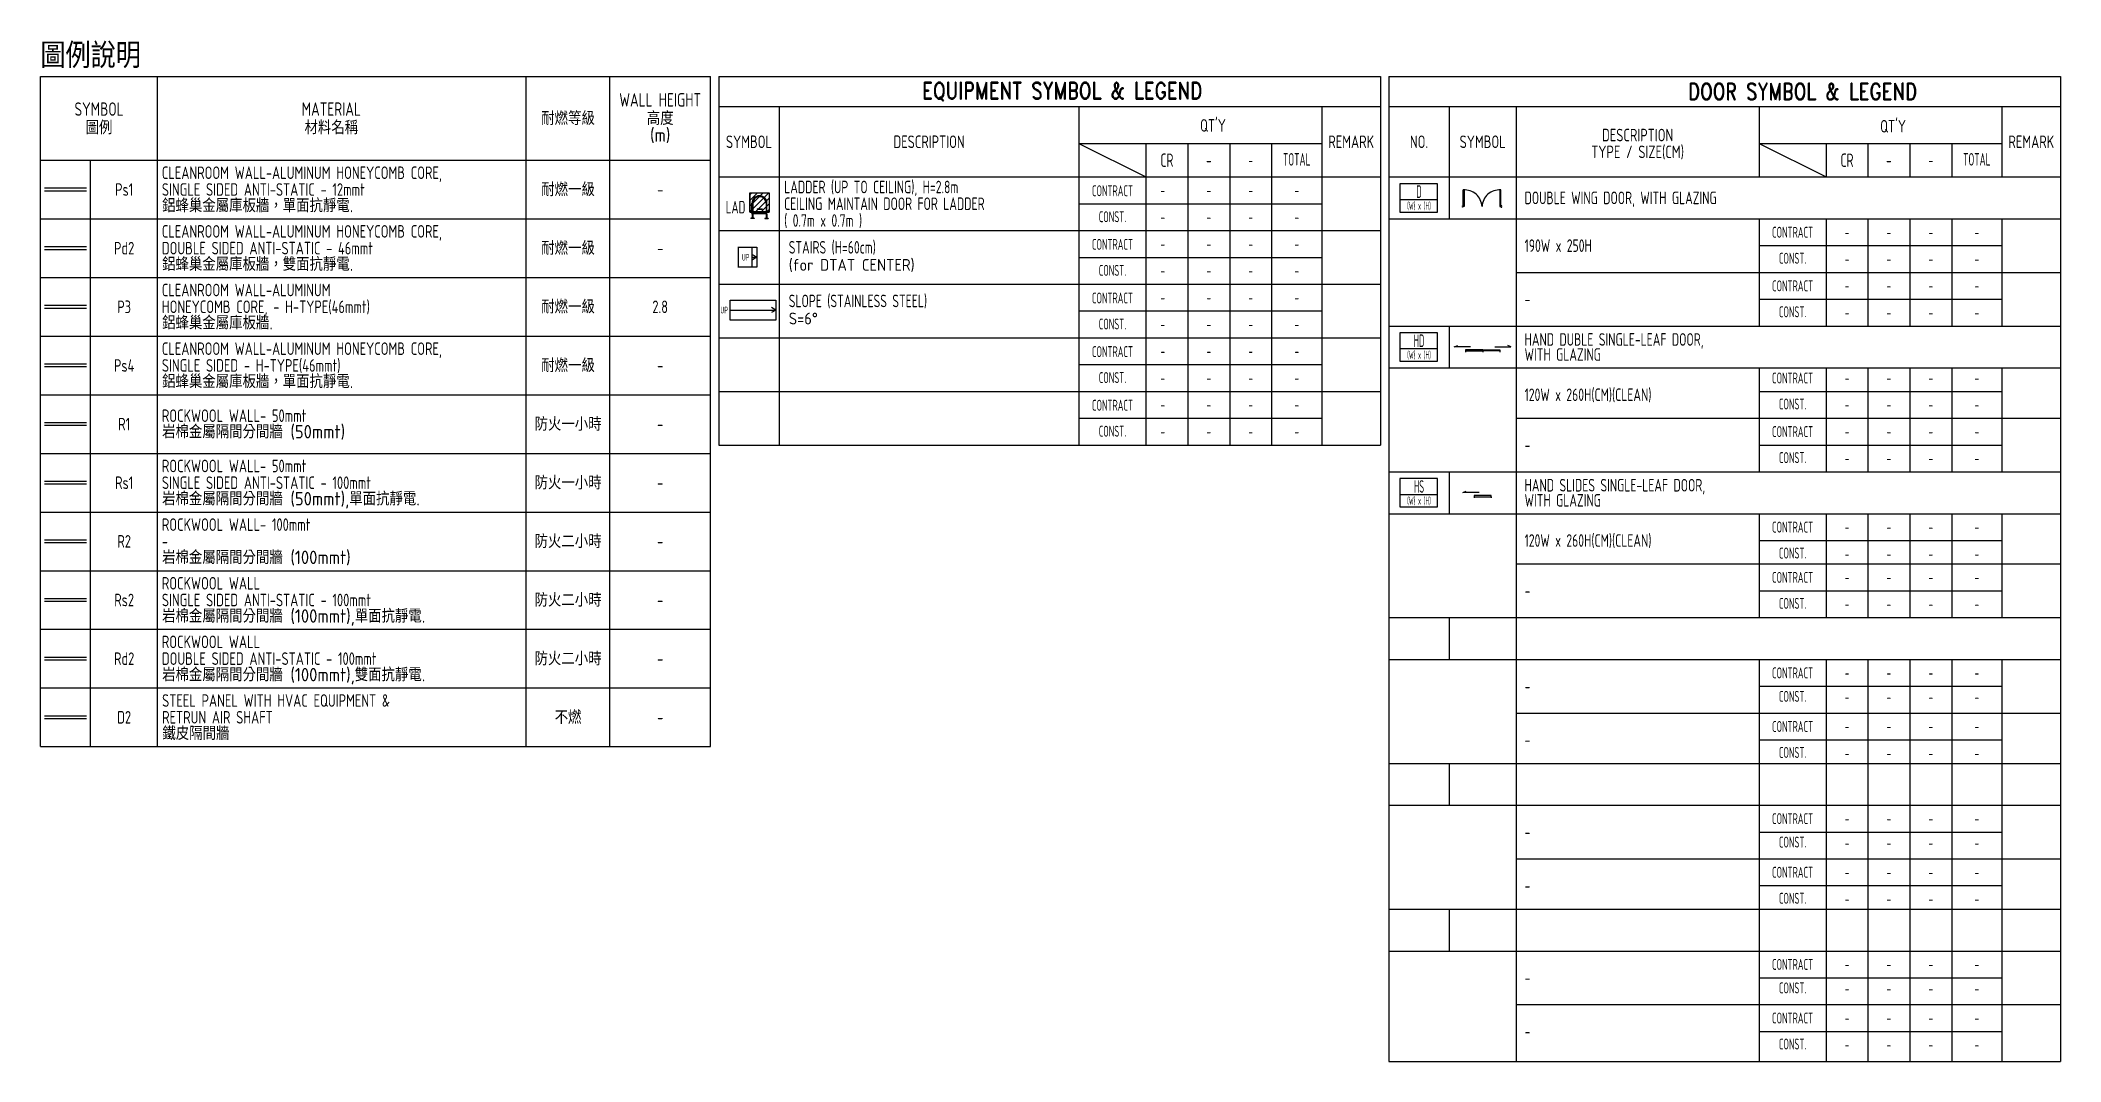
# Model space of a CAD drawing. Extents: x 248377 to 686388, y 154198 to 263202.
# Drawn here: x 565788 to 686388, y 197843 to 258792 of the extents above; entities that cross this region are included whole.
import ezdxf
from ezdxf.enums import TextEntityAlignment as Align

# ---------------------------------------------------------------- set-up
doc = ezdxf.new("R2010")
doc.units = 0
doc.header["$LTSCALE"] = 5
for name, color, linetype in [('A-CR-TT2', 1, 'Continuous'), ('A-DOOR', 160, 'Continuous'), ('A-Room-ST', 170, 'Continuous'), ('A-W-2F', 244, 'Continuous'), ('A-W-D-2F', 30, 'Continuous'), ('a-w-d-P2', 140, 'Continuous'), ('A-W-DCC-D2', 200, 'Continuous'), ('A-W-P3', 24, 'Continuous'), ('A-W-R1', 190, 'Continuous'), ('A-W-S-2F', 184, 'Continuous'), ('a-W-s-P1', 106, 'Continuous'), ('a-W-s-P4', 154, 'Continuous'), ('A-W-Ss1', 191, 'Continuous'), ('DOOR-TXT_B', 3, 'Continuous'), ('Lad-Door', 1, 'Continuous'), ('NOTEFORM', 5, 'Continuous'), ('NOTEFORM-1', 2, 'Continuous'), ('NOTETEXT', 4, 'Continuous'), ('NOTETEXT-Const.', 4, 'Continuous'), ('NOTETEXT-RFP', 1, 'Continuous')]:
    doc.layers.add(name, color=color, linetype=linetype)
doc.styles.add('AA-TXT', font='isocp.shx', dxfattribs={"width": 0.8, "bigfont": 'chineset.shx'})
doc.styles.add('ROMAND', font='romand.shx', dxfattribs={"height": 5, "bigfont": 'chineset.shx'})

msp = doc.modelspace()

# ---------------------------------------------------------------- texts
at = {"layer": 'A-CR-TT2', "style": 'AA-TXT', "width": 0.6}
for p in [(607890, 245850), (606611, 242698)]:
    msp.add_text('UP', height=400, dxfattribs=at).set_placement(p, align=Align.MIDDLE)
at = {"layer": 'NOTETEXT', "style": 'AA-TXT'}
for s, height, p in [('圖例說明', 1500, (565788, 257893)), ('鋁蜂巢金屬庫板牆，單面抗靜電.', 800, (573054, 248938)), ('鋁蜂巢金屬庫板牆，雙面抗靜電.', 800, (573054, 245438)), ('(for DTAT CENTER)', 700, (610464, 245393)), ('鋁蜂巢金屬庫板牆.', 800, (573054, 241938)), ('S=6°', 700, (610464, 242193)), ('鋁蜂巢金屬庫板牆，單面抗靜電.', 800, (573054, 238438)), ('岩棉金屬隔間分間牆 (50mmt)', 800, (573054, 235438)), ('岩棉金屬隔間分間牆 (50mmt),單面抗靜電.', 800, (573054, 231438)), ('岩棉金屬隔間分間牆 (100mmt)', 800, (573054, 227938)), ('岩棉金屬隔間分間牆 (100mmt),單面抗靜電.', 800, (573054, 224438)), ('岩棉金屬隔間分間牆 (100mmt),雙面抗靜電.', 800, (573054, 220938)), ('鐵皮隔間牆', 800, (573070, 217438))]:
    msp.add_text(s, height=height, dxfattribs=at).set_placement(p, align=Align.MIDDLE_LEFT)
at = {"layer": 'NOTETEXT'}
for s, height, style, width, p in [('EQUIPMENT SYMBOL & LEGEND', 1000, 'ROMAND', 0.8, (626788, 255743)), ('DOOR SYMBOL & LEGEND', 1000, 'ROMAND', 0.8, (670988, 255743)), ("QT'Y", 750, 'AA-TXT', 0.8, (635788, 253793)), ('DESCRIPTION', 750, 'AA-TXT', 0.8, (661138, 253143)), ("QT'Y", 750, 'AA-TXT', 0.8, (676388, 253743)), ('SYMBOL', 750, 'AA-TXT', 0.8, (608088, 252743)), ('DESCRIPTION', 750, 'AA-TXT', 0.8, (618838, 252743)), ('TOTAL', 750, 'AA-TXT', 0.6, (640788, 251693)), ('REMARK', 750, 'AA-TXT', 0.8, (644038, 252743)), ('NO.', 750, 'AA-TXT', 0.8, (648088, 252743)), ('SYMBOL', 750, 'AA-TXT', 0.8, (651888, 252743)), ('TYPE / SIZE(CM)', 750, 'AA-TXT', 0.8, (661138, 252143)), ('TOTAL', 750, 'AA-TXT', 0.6, (681388, 251693)), ('REMARK', 750, 'AA-TXT', 0.8, (684638, 252743)), ('CR', 800, 'AA-TXT', 0.7, (633038, 251643)), ('-', 800, 'AA-TXT', 0.7, (635538, 251643)), ('-', 750, 'AA-TXT', 0.6, (638038, 251643)), ('CR', 800, 'AA-TXT', 0.7, (673638, 251643)), ('-', 800, 'AA-TXT', 0.7, (676138, 251643)), ('-', 750, 'AA-TXT', 0.6, (678638, 251643)), ('Ps1', 750, 'AA-TXT', 0.8, (570788, 249893)), ('-', 750, 'AA-TXT', 0.8, (602788, 249893)), ('CONTRACT', 650, 'AA-TXT', 0.65, (629788, 249818)), ('CONTRACT', 650, 'AA-TXT', 0.65, (629788, 249818)), ('CONST.', 650, 'AA-TXT', 0.65, (629788, 248268)), ('CONTRACT', 650, 'AA-TXT', 0.65, (670388, 247343)), ('Pd2', 750, 'AA-TXT', 0.8, (570788, 246393)), ('-', 750, 'AA-TXT', 0.8, (602788, 246393)), ('CONTRACT', 650, 'AA-TXT', 0.65, (629788, 246618)), ('CONST.', 650, 'AA-TXT', 0.65, (670388, 245793)), ('CONST.', 650, 'AA-TXT', 0.65, (629788, 245068)), ('CONTRACT', 650, 'AA-TXT', 0.65, (629788, 243418)), ('CONTRACT', 650, 'AA-TXT', 0.65, (670388, 244143)), ('P3', 750, 'AA-TXT', 0.8, (570788, 242893)), ('2.8', 750, 'AA-TXT', 0.8, (602788, 242893)), ('CONST.', 650, 'AA-TXT', 0.65, (670388, 242593)), ('CONST.', 650, 'AA-TXT', 0.65, (629788, 241868)), ('CONTRACT', 650, 'AA-TXT', 0.65, (629788, 240218)), ('Ps4', 750, 'AA-TXT', 0.8, (570788, 239393)), ('-', 750, 'AA-TXT', 0.8, (602788, 239393)), ('CONST.', 650, 'AA-TXT', 0.65, (629788, 238668)), ('CONTRACT', 650, 'AA-TXT', 0.65, (670388, 238643)), ('CONTRACT', 650, 'AA-TXT', 0.65, (629788, 237018)), ('CONST.', 650, 'AA-TXT', 0.65, (670388, 237093)), ('R1', 750, 'AA-TXT', 0.8, (570788, 235893)), ('-', 750, 'AA-TXT', 0.8, (602788, 235893)), ('CONST.', 650, 'AA-TXT', 0.65, (629788, 235468)), ('CONTRACT', 650, 'AA-TXT', 0.65, (670388, 235443)), ('CONST.', 650, 'AA-TXT', 0.65, (670388, 233893)), ('Rs1', 750, 'AA-TXT', 0.8, (570788, 232393)), ('-', 750, 'AA-TXT', 0.8, (602788, 232393)), ('R2', 750, 'AA-TXT', 0.8, (570788, 228893)), ('CONTRACT', 650, 'AA-TXT', 0.65, (670388, 229743)), ('-', 750, 'AA-TXT', 0.8, (602788, 228893)), ('CONST.', 650, 'AA-TXT', 0.65, (670388, 228193)), ('CONTRACT', 650, 'AA-TXT', 0.65, (670388, 226743)), ('Rs2', 750, 'AA-TXT', 0.8, (570788, 225393)), ('-', 750, 'AA-TXT', 0.8, (602788, 225393)), ('CONST.', 650, 'AA-TXT', 0.65, (670388, 225193)), ('Rd2', 750, 'AA-TXT', 0.8, (570788, 221893)), ('-', 750, 'AA-TXT', 0.8, (602788, 221893)), ('CONTRACT', 650, 'AA-TXT', 0.65, (670388, 221043)), ('CONST.', 650, 'AA-TXT', 0.65, (670388, 219643)), ('D2', 750, 'AA-TXT', 0.8, (570788, 218393)), ('-', 750, 'AA-TXT', 0.8, (602788, 218393)), ('CONTRACT', 650, 'AA-TXT', 0.65, (670388, 217843)), ('CONST.', 650, 'AA-TXT', 0.65, (670388, 216293)), ('CONTRACT', 650, 'AA-TXT', 0.65, (670388, 212343)), ('CONST.', 650, 'AA-TXT', 0.65, (670388, 210943)), ('CONTRACT', 650, 'AA-TXT', 0.65, (670388, 209143)), ('CONST.', 650, 'AA-TXT', 0.65, (670388, 207593)), ('CONTRACT', 650, 'AA-TXT', 0.65, (670388, 203643)), ('CONST.', 650, 'AA-TXT', 0.65, (670388, 202243)), ('CONTRACT', 650, 'AA-TXT', 0.65, (670388, 200443)), ('CONST.', 650, 'AA-TXT', 0.65, (670388, 198893))]:
    msp.add_text(s, height=height, dxfattribs=dict(at, style=style, width=width)).set_placement(p, align=Align.MIDDLE)
at = {"layer": 'NOTETEXT', "style": 'AA-TXT'}
for s, height, width, p in [('SYMBOL', 800, 0.8, (569288, 254693)), ('MATERIAL', 800, 0.8, (583154, 254693)), ('WALL HEIGHT', 800, 0.8, (602788, 255243)), ('LAD', 750, 0.7, (607289, 248838))]:
    msp.add_text(s, height=height, dxfattribs=dict(at, width=width)).set_placement(p, align=Align.MIDDLE_CENTER)
for s, p in [('耐燃等級', (597288, 254143)), ('高度', (602788, 254143)), ('圖例', (569288, 253593)), ('材料名稱', (583154, 253593)), ('(m)', (602788, 253143)), ('耐燃一級', (597288, 249893)), ('耐燃一級', (597288, 246393)), ('耐燃一級', (597288, 242893)), ('耐燃一級', (597288, 239393)), ('防火一小時', (597288, 235893)), ('防火一小時', (597288, 232393)), ('防火二小時', (597288, 228893)), ('防火二小時', (597288, 225393)), ('防火二小時', (597288, 221893)), ('不燃', (597288, 218393))]:
    msp.add_text(s, height=800, dxfattribs=at).set_placement(p, align=Align.MIDDLE_CENTER)
for s, width, p in [('CLEANROOM WALL-ALUMINUM HONEYCOMB CORE,', 0.8, (573038, 250893)), ('SINGLE SIDED ANTI-STATIC - 12mmt', 0.8, (573038, 249893)), ('LADDER (UP TO CEILING), H=2.8m', 0.75, (610188, 250043)), ('DOUBLE WING DOOR, WITH GLAZING', 0.75, (654388, 249393)), ('( 0.7m x 0.7m )', 0.75, (610188, 248043)), ('CEILING MAINTAIN DOOR FOR LADDER', 0.75, (610188, 249043)), ('CLEANROOM WALL-ALUMINUM HONEYCOMB CORE,', 0.8, (573038, 247393)), ('DOUBLE SIDED ANTI-STATIC - 46mmt', 0.8, (573038, 246393)), ('STAIRS (H=60cm)', 0.75, (610464, 246443)), ('190W x 250H', 0.75, (654388, 246543)), ('CLEANROOM WALL-ALUMINUM ', 0.8, (573038, 243893)), ('SLOPE (STAINLESS STEEL)', 0.75, (610464, 243243)), ('HONEYCOMB CORE, - H-TYPE(46mmt)', 0.8, (573038, 242893)), ('-', 0.75, (654388, 243343)), ('HAND DUBLE SINGLE-LEAF DOOR,', 0.75, (654388, 240943)), ('CLEANROOM WALL-ALUMINUM HONEYCOMB CORE,', 0.8, (573038, 240393)), ('WITH GLAZING', 0.75, (654388, 240043)), ('SINGLE SIDED - H-TYPE(46mmt)', 0.8, (573038, 239393)), ('120W x 260H(CM)(CLEAN)', 0.75, (654388, 237643)), ('ROCKWOOL WALL- 50mmt', 0.8, (573038, 236393)), ('-', 0.75, (654388, 234643)), ('SINGLE SIDED ANTI-STATIC - 100mmt', 0.8, (573038, 232393)), ('ROCKWOOL WALL- 50mmt', 0.8, (573038, 233393)), ('WITH GLAZING', 0.75, (654388, 231343)), ('HAND SLIDES SINGLE-LEAF DOOR,', 0.75, (654388, 232243)), ('ROCKWOOL WALL- 100mmt', 0.8, (573038, 229893)), ('120W x 260H(CM)(CLEAN)', 0.75, (654388, 228943)), ('-', 0.8, (573038, 228893)), ('ROCKWOOL WALL', 0.8, (573038, 226393)), ('SINGLE SIDED ANTI-STATIC - 100mmt', 0.8, (573038, 225393)), ('-', 0.75, (654388, 225943)), ('ROCKWOOL WALL', 0.8, (573038, 222893)), ('DOUBLE SIDED ANTI-STATIC - 100mmt', 0.8, (573038, 221893)), ('STEEL PANEL WITH HVAC EQUIPMENT &', 0.8, (573054, 219393)), ('-', 0.75, (654388, 220243)), ('RETRUN AIR SHAFT', 0.8, (573054, 218393)), ('-', 0.75, (654388, 217043)), ('-', 0.75, (654388, 211543)), ('-', 0.75, (654388, 208343)), ('-', 0.75, (654388, 202843)), ('-', 0.75, (654388, 199643))]:
    msp.add_text(s, height=750, dxfattribs=dict(at, width=width)).set_placement(p, align=Align.MIDDLE_LEFT)
at = {"layer": 'NOTETEXT-Const.', "style": 'AA-TXT', "width": 0.7}
for p in [(632788, 248243), (635538, 248243), (638038, 248243), (640788, 248243), (632788, 245043), (635538, 245043), (638038, 245043), (640788, 245043), (673638, 245743), (676138, 245743), (678638, 245743), (681388, 245743), (673638, 242543), (676138, 242543), (678638, 242543), (681388, 242543), (632788, 241843), (635538, 241843), (638038, 241843), (640788, 241843), (632788, 238643), (635538, 238643), (638038, 238643), (640788, 238643), (673638, 237043), (676138, 237043), (678638, 237043), (681388, 237043), (632788, 235443), (635538, 235443), (638038, 235443), (640788, 235443), (673638, 233843), (676138, 233843), (678638, 233843), (681388, 233843), (673638, 228143), (676138, 228143), (678638, 228143), (681388, 228143), (673638, 225143), (676138, 225143), (678638, 225143), (681388, 225143), (673638, 219593), (676138, 219593), (678638, 219593), (681388, 219593), (673638, 216243), (676138, 216243), (678638, 216243), (681388, 216243), (673638, 210893), (676138, 210893), (678638, 210893), (681388, 210893), (673638, 207543), (676138, 207543), (678638, 207543), (681388, 207543), (673638, 202193), (676138, 202193), (678638, 202193), (681388, 202193), (673638, 198843), (676138, 198843), (678638, 198843), (681388, 198843)]:
    msp.add_text('-', height=650, dxfattribs=at).set_placement(p, align=Align.MIDDLE)
at = {"layer": 'NOTETEXT-RFP', "style": 'AA-TXT', "width": 0.7}
for p in [(632788, 249843), (635538, 249843), (638038, 249843), (640788, 249843), (673638, 247343), (676138, 247343), (678638, 247343), (681388, 247343), (632788, 246643), (635538, 246643), (638038, 246643), (640788, 246643), (673638, 244143), (676138, 244143), (678638, 244143), (681388, 244143), (632788, 243443), (635538, 243443), (638038, 243443), (640788, 243443), (632788, 240243), (635538, 240243), (638038, 240243), (640788, 240243), (673638, 238643), (676138, 238643), (678638, 238643), (681388, 238643), (632788, 237043), (635538, 237043), (638038, 237043), (640788, 237043), (673638, 235443), (676138, 235443), (678638, 235443), (681388, 235443), (673638, 229743), (676138, 229743), (678638, 229743), (681388, 229743), (673638, 226743), (676138, 226743), (678638, 226743), (681388, 226743), (673638, 221043), (676138, 221043), (678638, 221043), (681388, 221043), (673638, 217843), (676138, 217843), (678638, 217843), (681388, 217843), (673638, 212343), (676138, 212343), (678638, 212343), (681388, 212343), (673638, 209143), (676138, 209143), (678638, 209143), (681388, 209143), (673638, 203643), (676138, 203643), (678638, 203643), (681388, 203643), (673638, 200443), (676138, 200443), (678638, 200443), (681388, 200443)]:
    msp.add_text('-', height=650, dxfattribs=at).set_placement(p, align=Align.MIDDLE)

# ---------------------------------------------------------------- blocks, each defined once
blk = doc.blocks.new('LAD-1')
at = {"layer": 'Lad-Door'}
h = blk.add_hatch(dxfattribs=at)
h.set_pattern_fill('ANSI31', color=256, scale=5, angle=90, style=0)
h.set_pattern_definition([(135, (-12160, -3829.884), (-11.22532, -11.22532), [])])
h.paths.add_polyline_path([(-101.3, -37.9), (-101.3, 38.5), (-25.8, 38.5), (-25.8, -37.9)])
at = {"color": 0}
for p, q in [((-86.2, 1.7), (-90, 1.7)), ((-79.5, 17.4), (-82.2, 20.1)), ((-77.4, 19.5), (-80.1, 22.2)), ((-16.8, 29.8), (-60.2, 29.8)), ((-60.2, 26), (-16.8, 26)), ((-56.1, 26), (-56.1, 29.8)), ((-53.1, 26), (-53.1, 29.8)), ((-41.8, 26), (-41.8, 29.8)), ((-41.8, 26), (-41.8, 29.8)), ((-38.8, 26), (-38.8, 29.8)), ((-24.8, 26), (-24.8, 29.8)), ((-24.8, 29.8), (-16.8, 26)), ((-16.8, 29.8), (-24.8, 26)), ((-20.5, 26), (-20.5, -26)), ((-18, 26), (-18, -26)), ((-16.8, 26), (-16.8, 29.8)), ((-16.8, 29.3), (-0.6, 29.3)), ((-16.8, 26.3), (-0.6, 26.3)), ((-0.6, 34.5), (0, 34.5)), ((-0.6, 21.5), (-0.6, 34.5)), ((-0.6, 25.5), (-0.6, 30.5)), ((-0.6, 21.5), (0, 21.5)), ((0, 21.5), (0, 34.5)), ((-86.2, -1.3), (-90, -1.3)), ((-79.8, -17.1), (-82.5, -19.8)), ((-77.7, -19.3), (-80.4, -22)), ((-60.2, -26), (-16.8, -26)), ((-20.5, -29.8), (-60.2, -29.8)), ((-58.2, -29.8), (-16.8, -29.8)), ((-56.1, -26), (-56.1, -29.8)), ((-53.1, -26), (-53.1, -29.8)), ((-41.8, -26), (-41.8, -29.8)), ((-41.8, -26), (-41.8, -29.8)), ((-38.8, -26), (-38.8, -29.8)), ((-24.8, -29.8), (-24.8, -26)), ((-24.8, -26), (-16.8, -29.8)), ((-16.8, -26), (-24.8, -29.8)), ((-16.8, -29.8), (-16.8, -26)), ((-16.8, -26.3), (-0.6, -26.3)), ((-16.8, -29.3), (-0.6, -29.3)), ((-0.6, -21.5), (0, -21.5)), ((-0.6, -21.5), (-0.6, -34.5)), ((-0.6, -25.5), (-0.6, -30.5)), ((-0.6, -34.5), (0, -34.5)), ((0, -21.5), (0, -34.5))]:
    blk.add_line(p, q, dxfattribs=at)
for radius in [29.8, 26]:
    blk.add_arc((-60.2, 0), radius, 90, 270, dxfattribs=at)
at = {"layer": 'Lad-Door'}
for p, q in [((-101.8, -38.4), (-101.8, 39)), ((-101.8, 39), (-25.3, 39)), ((-101.8, 19.8), (-101.8, 29.8)), ((-101.8, 29.8), (-101, 29.8)), ((-101.8, 24.8), (-101, 24.8)), ((-101.8, 19.8), (-101, 19.8)), ((-101, 19.8), (-101, 29.8)), ((-38.4, -9.7), (-38.4, 10.3)), ((-38.4, 10.3), (-36.4, 10.3)), ((-38.4, 0.3), (-36.4, 0.3)), ((-36.4, -9.7), (-36.4, 10.3)), ((-25.3, -38.4), (-25.3, 39)), ((-101.8, -33.2), (-101.8, -23.2)), ((-101.8, -23.2), (-101, -23.2)), ((-101.8, -28.2), (-101, -28.2)), ((-101.8, -33.2), (-101, -33.2)), ((-101.8, -38.4), (-25.3, -38.4)), ((-101, -33.2), (-101, -23.2)), ((-38.4, -9.7), (-36.4, -9.7))]:
    blk.add_line(p, q, dxfattribs=at)
blk.add_lwpolyline([(-101.3, -37.9), (-101.3, 38.5), (-25.8, 38.5), (-25.8, -37.9)], close=True, dxfattribs=at)
blk = doc.blocks.new('DOOR-MARK')
for p, q in [((2.95, 2.5), (-3.05, 2.5)), ((-3.05, 2.5), (-3.05, 0)), ((-3.05, 0), (-3.05, -2)), ((2.95, 0), (2.95, 2.5)), ((2.95, -2), (2.95, 0)), ((-3.05, -2), (2.95, -2))]:
    blk.add_line(p, q)
at = {"color": 2}
blk.add_line((-3.05, 0), (2.95, 0), dxfattribs=at)
at = {"style": 'AA-TXT', "width": 0.5}
blk.add_attdef('NO.', text='', height=2, dxfattribs=at).set_placement((0, 1.25), align=Align.MIDDLE)
at = {"color": 1, "style": 'AA-TXT', "width": 0.45}
blk.add_attdef('120+180x300', text='', height=1.25, dxfattribs=at).set_placement((0, -1), align=Align.MIDDLE)

# ---------------------------------------------------------------- linework, layer by layer
at = {"layer": 'A-CR-TT2'}
for p, q in [((608254, 245850), (608554, 245850)), ((608554, 245850), (608294, 246000)), ((608554, 245850), (608294, 245700)), ((609701, 242698), (609441, 242848))]:
    msp.add_line(p, q, dxfattribs=at)
at = {"layer": 'A-CR-TT2', "flags": 128}
msp.add_lwpolyline([(606974, 242698), (609701, 242698), (609441, 242548)], dxfattribs=at)
at = {"layer": 'A-DOOR'}
for p, q in [((650188, 240511), (650396, 240590)), ((651162, 240511), (650206, 240511)), ((650862, 240255), (650862, 240186)), ((651888, 240255), (651888, 240186)), ((652615, 240511), (653570, 240511)), ((652915, 240255), (652915, 240186)), ((653588, 240511), (653380, 240590)), ((650702, 231811), (650909, 231890)), ((651675, 231811), (650720, 231811)), ((651375, 231555), (651375, 231486)), ((652402, 231555), (652402, 231486))]:
    msp.add_line(p, q, dxfattribs=at)
for points in [[(650732, 249865), (650776, 249865), (650776, 248880), (650732, 248880)], [(652966, 249865), (652922, 249865), (652922, 248880), (652966, 248880)], [(651888, 240255), (651888, 240327), (650862, 240327), (650862, 240255)], [(651888, 240255), (651888, 240327), (652915, 240327), (652915, 240255)], [(652402, 231555), (652402, 231627), (651375, 231627), (651375, 231555)]]:
    msp.add_lwpolyline(points, close=True, dxfattribs=at)
for points in [[(650675, 248901), (650675, 248919), (650710, 248919), (650710, 248901), (650732, 248901), (650732, 248858), (650710, 248858), (650710, 248840), (650675, 248840), (650675, 248858)], [(653023, 248901), (653023, 248919), (652988, 248919), (652988, 248901), (652966, 248901), (652966, 248858), (652988, 248858), (652988, 248840), (653023, 248840), (653023, 248858)]]:
    msp.add_lwpolyline(points, dxfattribs=at)
for centre, start, end in [((650815, 248834), 2.5197, 94.62887), ((652882, 248834), 85.37113, 177.4803)]:
    msp.add_arc(centre, 1034, start, end, dxfattribs=at)
at = {"layer": 'A-Room-ST'}
for p, q in [((607429, 246450), (608554, 246450)), ((607454, 245250), (607454, 246450)), ((608254, 246450), (608254, 245250)), ((608554, 246450), (608554, 245250)), ((608554, 245250), (607429, 245250))]:
    msp.add_line(p, q, dxfattribs=at)
at = {"layer": 'A-Room-ST', "flags": 128}
msp.add_lwpolyline([(606974, 242098), (606974, 243298), (609701, 243298), (609701, 242098)], close=True, dxfattribs=at)
at = {"layer": 'A-W-2F', "ltscale": 0.2}
for p, q in [((566038, 228989), (568538, 228989)), ((566038, 228820), (568538, 228820))]:
    msp.add_line(p, q, dxfattribs=at)
at = {"layer": 'A-W-D-2F', "ltscale": 0.2}
for p, q in [((566038, 221989), (568538, 221989)), ((566038, 221820), (568538, 221820))]:
    msp.add_line(p, q, dxfattribs=at)
at = {"layer": 'a-w-d-P2'}
for p, q in [((566038, 246489), (568538, 246489)), ((566038, 246320), (568538, 246320))]:
    msp.add_line(p, q, dxfattribs=at)
at = {"layer": 'A-W-DCC-D2', "ltscale": 0.2}
for p, q in [((566038, 218489), (568538, 218489)), ((566038, 218320), (568538, 218320))]:
    msp.add_line(p, q, dxfattribs=at)
at = {"layer": 'A-W-P3'}
for p, q in [((566038, 242989), (568538, 242989)), ((566038, 242820), (568538, 242820))]:
    msp.add_line(p, q, dxfattribs=at)
at = {"layer": 'A-W-R1', "ltscale": 0.2}
for p, q in [((566038, 235989), (568538, 235989)), ((566038, 235820), (568538, 235820))]:
    msp.add_line(p, q, dxfattribs=at)
at = {"layer": 'A-W-S-2F', "ltscale": 0.2}
for p, q in [((566038, 225489), (568538, 225489)), ((566038, 225320), (568538, 225320))]:
    msp.add_line(p, q, dxfattribs=at)
at = {"layer": 'a-W-s-P1'}
for p, q in [((566038, 249989), (568538, 249989)), ((566038, 249820), (568538, 249820))]:
    msp.add_line(p, q, dxfattribs=at)
at = {"layer": 'a-W-s-P4'}
for p, q in [((566038, 239489), (568538, 239489)), ((566038, 239320), (568538, 239320))]:
    msp.add_line(p, q, dxfattribs=at)
at = {"layer": 'A-W-Ss1', "ltscale": 0.2}
for p, q in [((566038, 232489), (568538, 232489)), ((566038, 232320), (568538, 232320))]:
    msp.add_line(p, q, dxfattribs=at)
at = {"layer": 'NOTEFORM'}
for p, q in [((565788, 216643), (565788, 256643)), ((565788, 256643), (605788, 256643)), ((572788, 216643), (572788, 256643)), ((594788, 216643), (594788, 256643)), ((599788, 216643), (599788, 256643)), ((605788, 216643), (605788, 256643)), ((606288, 256643), (606288, 234643)), ((606288, 256643), (645788, 256643)), ((645788, 256643), (645788, 234643)), ((646288, 256643), (646288, 197843)), ((646288, 256643), (686388, 256643)), ((686388, 256643), (686388, 197843)), ((606288, 254843), (645788, 254843)), ((609888, 254843), (609888, 234643)), ((627788, 254843), (627788, 234643)), ((642288, 254843), (642288, 234643)), ((646288, 254843), (686388, 254843)), ((649888, 254843), (649888, 248143)), ((653888, 254843), (653888, 197843)), ((668388, 254843), (668388, 250643)), ((682888, 254843), (682888, 250643)), ((627788, 252643), (642288, 252643)), ((631788, 252643), (631788, 234643)), ((634288, 252643), (634288, 234643)), ((636788, 252643), (636788, 234643)), ((639288, 252643), (639288, 234643)), ((668388, 252643), (682888, 252643)), ((672388, 252643), (672388, 250643)), ((674888, 252643), (674888, 250643)), ((677388, 252643), (677388, 250643)), ((679888, 252643), (679888, 250643)), ((565788, 251643), (605788, 251643)), ((568788, 216643), (568788, 251643)), ((606288, 250643), (645788, 250643)), ((646288, 250643), (686388, 250643)), ((565788, 248143), (605788, 248143)), ((646288, 248143), (686388, 248143)), ((668388, 248143), (668388, 241743)), ((672388, 248143), (672388, 241743)), ((674888, 248143), (674888, 241743)), ((677388, 248143), (677388, 241743)), ((679888, 248143), (679888, 241743)), ((682888, 248143), (682888, 241743)), ((565788, 244643), (605788, 244643)), ((646288, 241743), (686388, 241743)), ((649888, 241743), (649888, 239243)), ((565788, 241143), (605788, 241143)), ((646288, 239243), (686388, 239243)), ((668388, 239243), (668388, 233043)), ((672388, 239243), (672388, 233043)), ((674888, 239243), (674888, 233043)), ((677388, 239243), (677388, 233043)), ((679888, 239243), (679888, 233043)), ((682888, 239243), (682888, 233043)), ((565788, 237643), (605788, 237643)), ((565788, 234143), (605788, 234143)), ((606288, 234643), (645788, 234643)), ((646288, 233043), (686388, 233043)), ((649888, 233043), (649888, 230543)), ((565788, 230643), (605788, 230643)), ((646288, 230543), (686388, 230543)), ((668388, 230543), (668388, 224343)), ((672388, 230543), (672388, 224343)), ((674888, 230543), (674888, 224343)), ((677388, 230543), (677388, 224343)), ((679888, 230543), (679888, 224343)), ((682888, 230543), (682888, 224343)), ((565788, 227143), (605788, 227143)), ((646288, 224343), (686388, 224343)), ((649888, 224343), (649888, 221843)), ((565788, 223643), (605788, 223643)), ((646288, 221843), (686388, 221843)), ((668388, 221843), (668388, 197843)), ((672388, 221843), (672388, 197843)), ((674888, 221843), (674888, 197843)), ((677388, 221843), (677388, 197843)), ((679888, 221843), (679888, 197843)), ((682888, 221843), (682888, 197843)), ((565788, 220143), (605788, 220143)), ((565788, 216643), (605788, 216643)), ((646288, 215643), (686388, 215643)), ((649888, 215643), (649888, 213143)), ((646288, 213143), (686388, 213143)), ((646288, 206943), (686388, 206943)), ((649888, 206943), (649888, 204443)), ((646288, 204443), (686388, 204443)), ((646288, 197843), (686388, 197843))]:
    msp.add_line(p, q, dxfattribs=at)
at = {"layer": 'NOTEFORM-1'}
for p, q in [((627788, 252643), (631788, 250643)), ((668388, 252643), (672388, 250643)), ((627788, 249043), (642288, 249043)), ((668388, 246543), (682888, 246543)), ((627788, 245843), (642288, 245843)), ((627788, 242643), (642288, 242643)), ((668388, 243343), (682888, 243343)), ((627788, 239443), (642288, 239443)), ((668388, 237843), (682888, 237843)), ((627788, 236243), (642288, 236243)), ((668388, 234643), (682888, 234643)), ((668388, 228943), (682888, 228943)), ((668388, 225943), (682888, 225943)), ((668388, 220243), (682888, 220243)), ((668388, 217043), (682888, 217043)), ((668388, 211543), (682888, 211543)), ((668388, 208343), (682888, 208343)), ((668388, 202843), (682888, 202843)), ((668388, 199643), (682888, 199643))]:
    msp.add_line(p, q, dxfattribs=at)
at = {"layer": 'NOTEFORM-1', "color": 4}
for p, q in [((606288, 247443), (645788, 247443)), ((653888, 244943), (686388, 244943)), ((606288, 244243), (645788, 244243)), ((606288, 241043), (645788, 241043)), ((606288, 237843), (645788, 237843)), ((653888, 236243), (686388, 236243)), ((653888, 227543), (686388, 227543)), ((653888, 218643), (686388, 218643)), ((653888, 209943), (686388, 209943)), ((653888, 201243), (686388, 201243))]:
    msp.add_line(p, q, dxfattribs=at)

# ---------------------------------------------------------------- block references
at = {"layer": 'NOTETEXT', "color": 170, "xscale": 15, "yscale": 15, "zscale": 15, "rotation": 270}
msp.add_blockref('LAD-1', (608715, 248170), dxfattribs=at)
at = {"layer": 'NOTETEXT'}
ref = msp.add_blockref('DOOR-MARK', (648088, 249299), dxfattribs=dict(at, xscale=375, yscale=375, zscale=375))
ref.add_attrib('SIZE', '(W) x (H)', dxfattribs={"layer": 'DOOR-TXT_B', "color": 1, "height": 468.8, "style": 'AA-TXT', "width": 0.5}).set_placement((648088, 248924), align=Align.MIDDLE)
ref.add_attrib('NO.', 'D', dxfattribs={"layer": 'DOOR-TXT_B', "height": 750, "style": 'AA-TXT', "width": 0.5}).set_placement((648088, 249768), align=Align.MIDDLE)
ref = msp.add_blockref('DOOR-MARK', (648088, 240399), dxfattribs=dict(at, xscale=375, yscale=375, zscale=375))
ref.add_attrib('SIZE', '(W) x (H)', dxfattribs={"layer": 'DOOR-TXT_B', "color": 1, "height": 468.8, "style": 'AA-TXT', "width": 0.5}).set_placement((648088, 240024), align=Align.MIDDLE)
ref.add_attrib('NO.', 'HD', dxfattribs={"layer": 'DOOR-TXT_B', "height": 750, "style": 'AA-TXT', "width": 0.5}).set_placement((648088, 240868), align=Align.MIDDLE)
ref = msp.add_blockref('DOOR-MARK', (648088, 231699), dxfattribs=dict(at, xscale=375, yscale=375, zscale=375))
ref.add_attrib('SIZE', '(W) x (H)', dxfattribs={"layer": 'DOOR-TXT_B', "color": 1, "height": 468.8, "style": 'AA-TXT', "width": 0.5}).set_placement((648088, 231324), align=Align.MIDDLE)
ref.add_attrib('NO.', 'HS', dxfattribs={"layer": 'DOOR-TXT_B', "height": 750, "style": 'AA-TXT', "width": 0.5}).set_placement((648088, 232168), align=Align.MIDDLE)

msp.set_redraw_order([(e.dxf.handle, doc.entitydb.next_handle()) for e in msp.query("TEXT MTEXT ATTDEF DIMENSION ARC_DIMENSION")])  # texts and dimensions are drawn at this point

doc.saveas('drawing.dxf')
